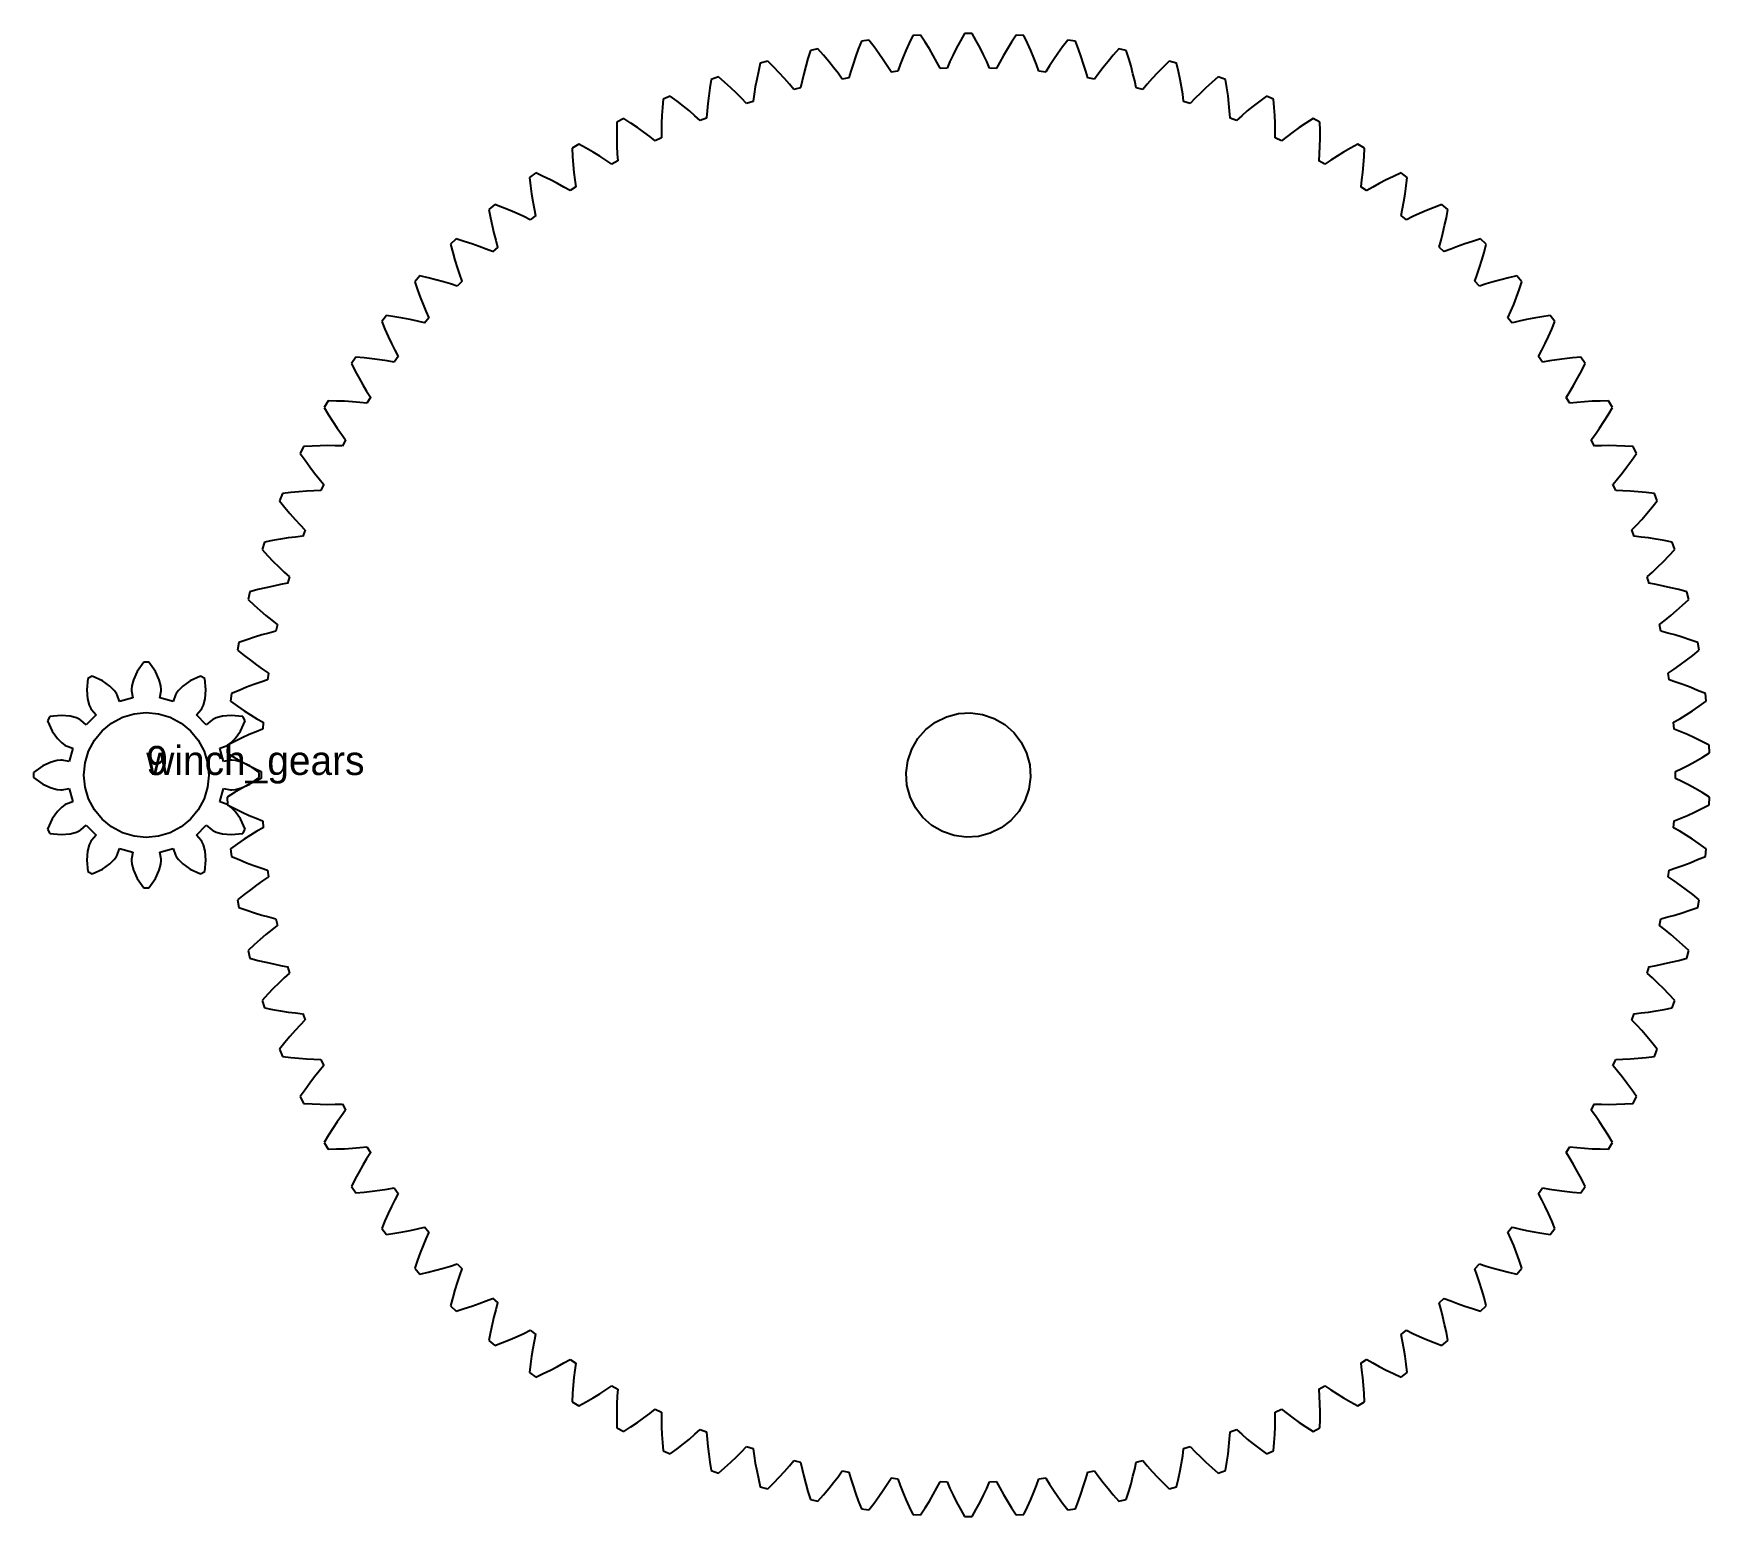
# Model space of a CAD drawing. Extents: x -12 to 161, y -77 to 77.
import ezdxf

# ---------------------------------------------------------------- set-up
doc = ezdxf.new("R2010")
doc.units = 0

msp = doc.modelspace()

# ---------------------------------------------------------------- texts
at = {"color": 5}
for s in ['winch_gears', '9']:
    msp.add_text(s, height=3, dxfattribs=at).set_placement((0, 0))

# ---------------------------------------------------------------- linework, layer by layer
for p, q in [((79.1176, 76.3187), (78.7467, 75.5344)), ((79.9107, 76.3741), (79.1176, 76.3187)), ((80.3871, 75.6491), (79.9107, 76.3741)), ((84.4553, 76.5329), (84.0306, 75.7763)), ((85.2504, 76.5329), (84.4553, 76.5329)), ((85.675, 75.7763), (85.2504, 76.5329)), ((89.7949, 76.3741), (89.3185, 75.6491)), ((90.588, 76.3187), (89.7949, 76.3741)), ((90.9589, 75.5344), (90.588, 76.3187)), ((68.5519, 74.7778), (68.2938, 73.9495)), ((69.3296, 74.9431), (68.5519, 74.7778)), ((69.9023, 74.2914), (69.3296, 74.9431)), ((73.4926, 74.9245), (73.2078, 74.1419)), ((73.8078, 75.7327), (73.4926, 74.9245)), ((74.5952, 75.8434), (73.8078, 75.7327)), ((75.121, 75.1533), (74.5952, 75.8434)), ((75.6104, 74.4795), (75.121, 75.1533)), ((76.0645, 73.8233), (75.6104, 74.4795)), ((78.4081, 74.7736), (78.1004, 74.0373)), ((78.7467, 75.5344), (78.4081, 74.7736)), ((80.8284, 74.9428), (80.3871, 75.6491)), ((81.2355, 74.2566), (80.8284, 74.9428)), ((83.6397, 75.041), (83.2814, 74.328)), ((84.0306, 75.7763), (83.6397, 75.041)), ((86.0659, 75.041), (85.675, 75.7763)), ((86.4242, 74.328), (86.0659, 75.041)), ((88.8773, 74.9428), (88.4701, 74.2566)), ((89.3185, 75.6491), (88.8773, 74.9428)), ((91.2975, 74.7736), (90.9589, 75.5344)), ((91.6052, 74.0373), (91.2975, 74.7736)), ((94.0952, 74.4795), (93.6412, 73.8233)), ((94.5846, 75.1533), (94.0952, 74.4795)), ((95.1105, 75.8434), (94.5846, 75.1533)), ((95.8978, 75.7327), (95.1105, 75.8434)), ((96.2131, 74.9245), (95.8978, 75.7327)), ((96.4978, 74.1419), (96.2131, 74.9245)), ((100.376, 74.9431), (99.8033, 74.2914)), ((101.154, 74.7778), (100.376, 74.9431)), ((101.412, 73.9495), (101.154, 74.7778)), ((63.3754, 73.4585), (63.1757, 72.6143)), ((64.1396, 73.6777), (63.3754, 73.4585)), ((64.7564, 73.0675), (64.1396, 73.6777)), ((65.3348, 72.4684), (64.7564, 73.0675)), ((68.0643, 73.149), (67.8621, 72.3771)), ((68.2938, 73.9495), (68.0643, 73.149)), ((70.4375, 73.6534), (69.9023, 74.2914)), ((70.9362, 73.0305), (70.4375, 73.6534)), ((71.3994, 72.4239), (70.9362, 73.0305)), ((72.9523, 73.386), (72.7245, 72.6576)), ((73.2078, 74.1419), (72.9523, 73.386)), ((76.4842, 73.186), (76.0645, 73.8233)), ((76.8707, 72.5686), (76.4842, 73.186)), ((77.8224, 73.3266), (77.5727, 72.6424)), ((78.1004, 74.0373), (77.8224, 73.3266)), ((81.6097, 73.5915), (81.2355, 74.2566)), ((81.9522, 72.9487), (81.6097, 73.5915)), ((81.9527, 72.9384), (81.9522, 72.9487)), ((82.658, 72.9631), (81.9527, 72.9384)), ((82.9545, 73.6384), (82.6577, 72.9733)), ((82.6577, 72.9733), (82.658, 72.9631)), ((83.2814, 74.328), (82.9545, 73.6384)), ((86.7511, 73.6384), (86.4242, 74.328)), ((87.0479, 72.9733), (86.7511, 73.6384)), ((87.0476, 72.9631), (87.0479, 72.9733)), ((87.753, 72.9384), (87.0476, 72.9631)), ((87.7534, 72.9487), (87.753, 72.9384)), ((88.0959, 73.5915), (87.7534, 72.9487)), ((88.4701, 74.2566), (88.0959, 73.5915)), ((91.8832, 73.3266), (91.6052, 74.0373)), ((92.1329, 72.6424), (91.8832, 73.3266)), ((93.2215, 73.186), (92.835, 72.5686)), ((93.6412, 73.8233), (93.2215, 73.186)), ((96.7533, 73.386), (96.4978, 74.1419)), ((96.9811, 72.6576), (96.7533, 73.386)), ((98.7694, 73.0305), (98.3063, 72.4239)), ((99.2681, 73.6534), (98.7694, 73.0305)), ((99.8033, 74.2914), (99.2681, 73.6534)), ((101.641, 73.149), (101.412, 73.9495)), ((101.844, 72.3771), (101.641, 73.149)), ((104.949, 73.0675), (104.371, 72.4684)), ((105.566, 73.6777), (104.949, 73.0675)), ((106.33, 73.4585), (105.566, 73.6777)), ((106.53, 72.6143), (106.33, 73.4585)), ((58.3035, 71.7814), (58.1631, 70.9252)), ((59.0506, 72.0533), (58.3035, 71.7814)), ((59.7084, 71.4877), (59.0506, 72.0533)), ((60.3272, 70.9304), (59.7084, 71.4877)), ((60.9078, 70.3829), (60.3272, 70.9304)), ((62.8547, 71.0155), (62.7305, 70.2626)), ((63.0026, 71.7997), (62.8547, 71.0155)), ((63.1757, 72.6143), (63.0026, 71.7997)), ((65.8757, 71.8818), (65.3348, 72.4684)), ((66.3801, 71.3091), (65.8757, 71.8818)), ((66.8487, 70.7515), (66.3801, 71.3091)), ((67.6857, 71.6346), (67.5336, 70.9223)), ((67.8621, 72.3771), (67.6857, 71.6346)), ((71.828, 71.8351), (71.3994, 72.4239)), ((71.8298, 71.825), (71.828, 71.8351)), ((72.5248, 71.9475), (71.8298, 71.825)), ((72.7245, 72.6576), (72.5231, 71.9576)), ((72.5231, 71.9576), (72.5248, 71.9475)), ((76.8718, 72.5584), (76.8707, 72.5686)), ((77.5737, 72.6322), (76.8718, 72.5584)), ((77.5727, 72.6424), (77.5737, 72.6322)), ((92.1319, 72.6322), (92.1329, 72.6424)), ((92.8338, 72.5585), (92.1319, 72.6322)), ((92.835, 72.5686), (92.8338, 72.5585)), ((97.1825, 71.9576), (96.9811, 72.6576)), ((97.1808, 71.9475), (97.1825, 71.9576)), ((97.8758, 71.825), (97.1808, 71.9475)), ((97.8777, 71.8351), (97.8758, 71.825)), ((98.3063, 72.4239), (97.8777, 71.8351)), ((102.02, 71.6346), (101.844, 72.3771)), ((102.172, 70.9223), (102.02, 71.6346)), ((103.326, 71.309), (102.857, 70.7515)), ((103.83, 71.8818), (103.326, 71.309)), ((104.371, 72.4684), (103.83, 71.8818)), ((106.703, 71.7997), (106.53, 72.6143)), ((106.851, 71.0155), (106.703, 71.7997)), ((106.975, 70.2626), (106.851, 71.0155)), ((109.378, 70.9304), (108.798, 70.3829)), ((109.997, 71.4877), (109.378, 70.9304)), ((110.655, 72.0533), (109.997, 71.4877)), ((111.402, 71.7814), (110.655, 72.0533)), ((111.542, 70.9252), (111.402, 71.7814)), ((53.3609, 69.7546), (53.2807, 68.8907)), ((54.0872, 70.0779), (53.3609, 69.7546)), ((54.7829, 69.5596), (54.0872, 70.0779)), ((55.4391, 69.0468), (54.7829, 69.5596)), ((57.9545, 69.308), (57.8832, 68.5482)), ((58.0473, 70.1006), (57.9545, 69.308)), ((58.1631, 70.9252), (58.0473, 70.1006)), ((61.4508, 69.8468), (60.9078, 70.3829)), ((61.9572, 69.3233), (61.4508, 69.8468)), ((61.9604, 69.3135), (61.9572, 69.3233)), ((62.6317, 69.5316), (61.9604, 69.3135)), ((62.7305, 70.2626), (62.6286, 69.5414)), ((62.6286, 69.5414), (62.6317, 69.5316)), ((66.8513, 70.7416), (66.8487, 70.7515)), ((67.5361, 70.9123), (66.8513, 70.7416)), ((67.5336, 70.9223), (67.5361, 70.9123)), ((102.17, 70.9123), (102.172, 70.9223)), ((102.854, 70.7416), (102.17, 70.9123)), ((102.857, 70.7515), (102.854, 70.7416)), ((107.077, 69.5414), (106.975, 70.2626)), ((107.074, 69.5316), (107.077, 69.5414)), ((107.745, 69.3135), (107.074, 69.5316)), ((107.748, 69.3233), (107.745, 69.3135)), ((108.255, 69.8468), (107.748, 69.3233)), ((108.798, 70.3829), (108.255, 69.8468)), ((111.658, 70.1006), (111.542, 70.9252)), ((111.751, 69.308), (111.658, 70.1006)), ((111.822, 68.5482), (111.751, 69.308)), ((114.923, 69.5596), (114.267, 69.0468)), ((115.618, 70.0779), (114.923, 69.5596)), ((116.345, 69.7545), (115.618, 70.0779)), ((116.425, 68.8907), (116.345, 69.7545)), ((49.2738, 67.7611), (48.5718, 67.3879)), ((50.004, 67.2926), (49.2738, 67.7611)), ((53.2227, 68.06), (53.1853, 67.2629)), ((53.2807, 68.8907), (53.2227, 68.06)), ((56.0564, 68.5411), (55.4391, 69.0468)), ((56.6355, 68.0442), (56.0564, 68.5411)), ((57.1772, 67.5573), (56.6355, 68.0442)), ((57.1811, 67.5478), (57.1772, 67.5573)), ((57.8355, 67.8122), (57.1811, 67.5478)), ((57.8832, 68.5482), (57.8317, 67.8217)), ((57.8317, 67.8217), (57.8355, 67.8122)), ((111.874, 67.8217), (111.822, 68.5482)), ((111.87, 67.8122), (111.874, 67.8217)), ((112.524, 67.5478), (111.87, 67.8122)), ((112.528, 67.5573), (112.524, 67.5478)), ((113.07, 68.0442), (112.528, 67.5573)), ((113.649, 68.5412), (113.07, 68.0442)), ((114.267, 69.0468), (113.649, 68.5412)), ((116.483, 68.06), (116.425, 68.8907)), ((116.52, 67.2629), (116.483, 68.06)), ((120.432, 67.7611), (119.702, 67.2925)), ((121.134, 67.3879), (120.432, 67.7611)), ((48.5718, 67.3879), (48.552, 66.5205)), ((48.552, 66.5205), (48.5521, 65.6877)), ((50.6943, 66.8268), (50.004, 67.2926)), ((51.3454, 66.3655), (50.6943, 66.8268)), ((51.9578, 65.9101), (51.3454, 66.3655)), ((52.5321, 65.4622), (51.9578, 65.9101)), ((53.171, 65.7624), (52.5366, 65.453)), ((53.1672, 66.4999), (53.1665, 65.7716)), ((53.1665, 65.7716), (53.171, 65.7624)), ((53.1853, 67.2629), (53.1672, 66.4999)), ((116.538, 66.4999), (116.52, 67.2629)), ((116.535, 65.7624), (116.539, 65.7716)), ((117.169, 65.453), (116.535, 65.7624)), ((116.539, 65.7716), (116.538, 66.4999)), ((117.748, 65.9101), (117.174, 65.4622)), ((118.36, 66.3654), (117.748, 65.9101)), ((119.011, 66.8268), (118.36, 66.3654)), ((119.702, 67.2925), (119.011, 66.8268)), ((121.154, 66.5205), (121.134, 67.3879)), ((121.154, 65.6878), (121.154, 66.5205)), ((44.6337, 65.1142), (43.9595, 64.6929)), ((43.9595, 64.6929), (44.0002, 63.8263)), ((45.3947, 64.6977), (44.6337, 65.1142)), ((46.1159, 64.2812), (45.3947, 64.6977)), ((46.7976, 63.8664), (46.1159, 64.2812)), ((48.5521, 65.6877), (48.5705, 64.89)), ((48.5705, 64.89), (48.6056, 64.1277)), ((48.6056, 64.1277), (48.6557, 63.4011)), ((52.5366, 65.453), (52.5321, 65.4622)), ((117.174, 65.4622), (117.169, 65.453)), ((121.05, 63.4011), (121.1, 64.1277)), ((121.1, 64.1277), (121.135, 64.89)), ((121.135, 64.89), (121.154, 65.6878)), ((123.59, 64.2812), (122.908, 63.8664)), ((124.311, 64.6977), (123.59, 64.2812)), ((125.072, 65.1142), (124.311, 64.6977)), ((125.746, 64.6929), (125.072, 65.1142)), ((125.705, 63.8263), (125.746, 64.6929)), ((44.0002, 63.8263), (44.0584, 62.9955)), ((44.0584, 62.9955), (44.1324, 62.201)), ((47.4402, 63.4549), (46.7976, 63.8664)), ((48.0444, 63.0481), (47.4402, 63.4549)), ((48.0496, 63.0393), (48.0444, 63.0481)), ((48.6608, 63.3922), (48.0496, 63.0393)), ((48.6557, 63.4011), (48.6608, 63.3922)), ((121.045, 63.3922), (121.05, 63.4011)), ((121.656, 63.0393), (121.045, 63.3922)), ((121.661, 63.0481), (121.656, 63.0393)), ((122.265, 63.4549), (121.661, 63.0481)), ((122.908, 63.8664), (122.265, 63.4549)), ((125.573, 62.201), (125.647, 62.9955)), ((125.647, 62.9955), (125.705, 63.8263)), ((40.1895, 62.15), (39.5463, 61.6827)), ((39.5463, 61.6827), (39.6474, 60.821)), ((39.6474, 60.821), (39.7634, 59.9964)), ((40.9778, 61.7876), (40.1895, 62.15)), ((41.7262, 61.4225), (40.9778, 61.7876)), ((42.4352, 61.0563), (41.7262, 61.4225)), ((43.105, 60.6905), (42.4352, 61.0563)), ((43.7361, 60.3269), (43.105, 60.6905)), ((44.327, 60.7131), (43.7418, 60.3185)), ((44.1324, 62.201), (44.2205, 61.443)), ((44.2205, 61.443), (44.3213, 60.7216)), ((44.3213, 60.7216), (44.327, 60.7131)), ((125.379, 60.7131), (125.384, 60.7216)), ((125.964, 60.3185), (125.379, 60.7131)), ((125.384, 60.7216), (125.485, 61.443)), ((125.485, 61.443), (125.573, 62.201)), ((126.601, 60.6905), (125.97, 60.3269)), ((127.27, 61.0563), (126.601, 60.6905)), ((127.979, 61.4225), (127.27, 61.0563)), ((128.728, 61.7876), (127.979, 61.4225)), ((129.516, 62.15), (128.728, 61.7876)), ((130.159, 61.6827), (129.516, 62.15)), ((129.942, 59.9964), (130.058, 60.821)), ((130.058, 60.821), (130.159, 61.6827)), ((35.963, 58.8831), (35.3539, 58.3721)), ((36.7746, 58.5766), (35.963, 58.8831)), ((39.7634, 59.9964), (39.8926, 59.209)), ((39.8926, 59.209), (40.0335, 58.4589)), ((43.7418, 60.3185), (43.7361, 60.3269)), ((125.97, 60.3269), (125.964, 60.3185)), ((129.672, 58.459), (129.813, 59.209)), ((129.813, 59.209), (129.942, 59.9964)), ((133.743, 58.8831), (132.931, 58.5766)), ((134.352, 58.372), (133.743, 58.8831)), ((35.3539, 58.3721), (35.5149, 57.5195)), ((35.5149, 57.5195), (35.6881, 56.705)), ((37.5467, 58.2645), (36.7746, 58.5766)), ((38.2794, 57.9486), (37.5467, 58.2645)), ((38.9731, 57.6305), (38.2794, 57.9486)), ((39.628, 57.3118), (38.9731, 57.6305)), ((39.6344, 57.3038), (39.628, 57.3118)), ((40.1905, 57.7383), (39.6344, 57.3038)), ((40.0335, 58.4589), (40.1843, 57.7464)), ((40.1843, 57.7464), (40.1905, 57.7383)), ((129.515, 57.7383), (129.521, 57.7464)), ((130.071, 57.3038), (129.515, 57.7383)), ((129.521, 57.7464), (129.672, 58.459)), ((130.078, 57.3118), (130.071, 57.3038)), ((130.733, 57.6305), (130.078, 57.3118)), ((131.426, 57.9486), (130.733, 57.6305)), ((132.159, 58.2645), (131.426, 57.9486)), ((132.931, 58.5766), (132.159, 58.2645)), ((134.018, 56.705), (134.191, 57.5195)), ((134.191, 57.5195), (134.352, 58.372)), ((35.6881, 56.705), (35.8719, 55.9285)), ((35.8719, 55.9285), (36.0648, 55.1901)), ((133.641, 55.1901), (133.834, 55.9285)), ((133.834, 55.9285), (134.018, 56.705)), ((31.9746, 55.3293), (31.4027, 54.777)), ((31.4027, 54.777), (31.6227, 53.9378)), ((31.6227, 53.9378), (31.8523, 53.1373)), ((32.8056, 55.0801), (31.9746, 55.3293)), ((33.5976, 54.8227), (32.8056, 55.0801)), ((34.3506, 54.5587), (33.5976, 54.8227)), ((35.0648, 54.2897), (34.3506, 54.5587)), ((35.7403, 54.0175), (35.0648, 54.2897)), ((35.7472, 54.0099), (35.7403, 54.0175)), ((36.2717, 54.4821), (35.7472, 54.0099)), ((36.0648, 55.1901), (36.2649, 54.4898)), ((36.2649, 54.4898), (36.2717, 54.4821)), ((133.434, 54.4821), (133.441, 54.4898)), ((133.958, 54.0099), (133.434, 54.4821)), ((133.441, 54.4898), (133.641, 55.1901)), ((133.965, 54.0175), (133.958, 54.0099)), ((134.641, 54.2897), (133.965, 54.0175)), ((135.355, 54.5587), (134.641, 54.2897)), ((136.108, 54.8227), (135.355, 54.5587)), ((136.9, 55.0801), (136.108, 54.8227)), ((137.731, 55.3293), (136.9, 55.0801)), ((138.303, 54.777), (137.731, 55.3293)), ((137.853, 53.1373), (138.083, 53.9378)), ((138.083, 53.9378), (138.303, 54.777)), ((31.8523, 53.1373), (32.0899, 52.3755)), ((32.0899, 52.3755), (32.3337, 51.6524)), ((137.372, 51.6524), (137.616, 52.3755)), ((137.616, 52.3755), (137.853, 53.1373)), ((28.2438, 51.5059), (27.7118, 50.9151)), ((27.7118, 50.9151), (27.9898, 50.0932)), ((29.0902, 51.3153), (28.2438, 51.5059)), ((29.8982, 51.1137), (29.0902, 51.3153)), ((30.6678, 50.9029), (29.8982, 51.1137)), ((31.399, 50.6844), (30.6678, 50.9029)), ((32.0919, 50.46), (31.399, 50.6844)), ((32.0993, 50.4529), (32.0919, 50.46)), ((32.5896, 50.9606), (32.0993, 50.4529)), ((32.3337, 51.6524), (32.5822, 50.9677)), ((32.5822, 50.9677), (32.5896, 50.9606)), ((137.116, 50.9606), (137.123, 50.9677)), ((137.606, 50.4529), (137.116, 50.9606)), ((137.123, 50.9677), (137.372, 51.6524)), ((137.614, 50.46), (137.606, 50.4529)), ((138.307, 50.6844), (137.614, 50.46)), ((139.038, 50.9029), (138.307, 50.6844)), ((139.807, 51.1138), (139.038, 50.9029)), ((140.615, 51.3153), (139.807, 51.1138)), ((141.462, 51.5059), (140.615, 51.3153)), ((141.994, 50.9151), (141.462, 51.5059)), ((141.716, 50.0932), (141.994, 50.9151)), ((27.9898, 50.0932), (28.2747, 49.3107)), ((28.2747, 49.3107), (28.5649, 48.5674)), ((28.5649, 48.5674), (28.8586, 47.863)), ((140.847, 47.863), (141.141, 48.5674)), ((141.141, 48.5674), (141.431, 49.3107)), ((141.431, 49.3107), (141.716, 50.0932)), ((24.7888, 47.4316), (24.2993, 46.8051)), ((24.2993, 46.8051), (24.634, 46.0047)), ((25.6464, 47.3005), (24.7888, 47.4316)), ((26.4666, 47.1558), (25.6464, 47.3005)), ((27.249, 46.9991), (26.4666, 47.1558)), ((27.9936, 46.8322), (27.249, 46.9991)), ((28.7005, 46.6566), (27.9936, 46.8322)), ((29.1621, 47.1908), (28.7084, 46.6501)), ((28.8586, 47.863), (29.1542, 47.1974)), ((29.1542, 47.1974), (29.1621, 47.1908)), ((140.544, 47.1908), (140.551, 47.1974)), ((140.997, 46.6501), (140.544, 47.1908)), ((140.551, 47.1974), (140.847, 47.863)), ((141.712, 46.8322), (141.005, 46.6566)), ((142.457, 46.9991), (141.712, 46.8322)), ((143.239, 47.1558), (142.457, 46.9991)), ((144.059, 47.3005), (143.239, 47.1558)), ((144.917, 47.4316), (144.059, 47.3005)), ((145.406, 46.8051), (144.917, 47.4316)), ((145.072, 46.0046), (145.406, 46.8051)), ((24.634, 46.0047), (24.9728, 45.2439)), ((24.9728, 45.2439), (25.3141, 44.5226)), ((28.7084, 46.6501), (28.7005, 46.6566)), ((141.005, 46.6566), (140.997, 46.6501)), ((144.392, 44.5226), (144.733, 45.2439)), ((144.733, 45.2439), (145.072, 46.0046)), ((25.3141, 44.5226), (25.6562, 43.8405)), ((25.6562, 43.8405), (25.9976, 43.1971)), ((143.708, 43.1971), (144.049, 43.8405)), ((144.049, 43.8405), (144.392, 44.5226)), ((21.6265, 43.1262), (21.1819, 42.4671)), ((21.1819, 42.4671), (21.5716, 41.6919)), ((21.5716, 41.6919), (21.9626, 40.9567)), ((22.4911, 43.0552), (21.6265, 43.1262)), ((23.3194, 42.9681), (22.4911, 43.0552)), ((24.1108, 42.8664), (23.3194, 42.9681)), ((24.8653, 42.7518), (24.1108, 42.8664)), ((25.5827, 42.626), (24.8653, 42.7518)), ((25.591, 42.62), (25.5827, 42.626)), ((26.0059, 43.191), (25.591, 42.62)), ((25.9976, 43.1971), (26.0059, 43.191)), ((143.7, 43.191), (143.708, 43.1971)), ((144.115, 42.62), (143.7, 43.191)), ((144.123, 42.626), (144.115, 42.62)), ((144.84, 42.7518), (144.123, 42.626)), ((145.595, 42.8664), (144.84, 42.7518)), ((146.386, 42.9681), (145.595, 42.8664)), ((147.214, 43.0552), (146.386, 42.9681)), ((148.079, 43.1262), (147.214, 43.0552)), ((147.743, 40.9567), (148.134, 41.6919)), ((148.524, 42.4671), (148.079, 43.1262)), ((148.134, 41.6919), (148.524, 42.4671)), ((21.9626, 40.9567), (22.3534, 40.261)), ((22.3534, 40.261), (22.7423, 39.6043)), ((146.963, 39.6043), (147.352, 40.261)), ((147.352, 40.261), (147.743, 40.9567)), ((18.7722, 38.6107), (18.3746, 37.9222)), ((19.6397, 38.6002), (18.7722, 38.6107)), ((20.4719, 38.5711), (19.6397, 38.6002)), ((21.2686, 38.5249), (20.4719, 38.5711)), ((22.0292, 38.4632), (21.2686, 38.5249)), ((22.7536, 38.3877), (22.0292, 38.4632)), ((22.7423, 39.6043), (23.1277, 38.9863)), ((22.7623, 38.3823), (22.7536, 38.3877)), ((23.1364, 38.9808), (22.7623, 38.3823)), ((23.1277, 38.9863), (23.1364, 38.9808)), ((146.569, 38.9809), (146.578, 38.9863)), ((146.943, 38.3823), (146.569, 38.9809)), ((146.578, 38.9863), (146.963, 39.6043)), ((146.952, 38.3877), (146.943, 38.3823)), ((147.676, 38.4632), (146.952, 38.3877)), ((148.437, 38.5248), (147.676, 38.4632)), ((149.234, 38.5711), (148.437, 38.5248)), ((150.066, 38.6002), (149.234, 38.5711)), ((150.933, 38.6107), (150.066, 38.6002)), ((151.331, 37.9222), (150.933, 38.6107)), ((18.3746, 37.9222), (18.8175, 37.1761)), ((18.8175, 37.1761), (19.2588, 36.4699)), ((19.2588, 36.4699), (19.6972, 35.8031)), ((150.008, 35.8031), (150.447, 36.4699)), ((150.447, 36.4699), (150.888, 37.1761)), ((150.888, 37.1761), (151.331, 37.9222)), ((19.6972, 35.8031), (20.1309, 35.1752)), ((20.1309, 35.1752), (20.5585, 34.5856)), ((149.147, 34.5856), (149.575, 35.1752)), ((149.575, 35.1752), (150.008, 35.8031)), ((16.2398, 33.9071), (15.8913, 33.1925)), ((15.8913, 33.1925), (16.3851, 32.4791)), ((17.1059, 33.9572), (16.2398, 33.9071)), ((17.9382, 33.9861), (17.1059, 33.9572)), ((18.7361, 33.9956), (17.9382, 33.9861)), ((19.4992, 33.9871), (18.7361, 33.9956)), ((20.2271, 33.9624), (19.4992, 33.9871)), ((20.2362, 33.9576), (20.2271, 33.9624)), ((20.5675, 34.5807), (20.2362, 33.9576)), ((20.5585, 34.5856), (20.5675, 34.5807)), ((149.138, 34.5808), (149.147, 34.5856)), ((149.469, 33.9576), (149.138, 34.5808)), ((149.479, 33.9624), (149.469, 33.9576)), ((150.206, 33.9871), (149.479, 33.9624)), ((150.97, 33.9956), (150.206, 33.9871)), ((151.767, 33.9861), (150.97, 33.9956)), ((152.6, 33.9572), (151.767, 33.9861)), ((153.466, 33.9071), (152.6, 33.9572)), ((153.321, 32.4792), (153.814, 33.1925)), ((153.814, 33.1925), (153.466, 33.9071)), ((16.3851, 32.4791), (16.8746, 31.8055)), ((16.8746, 31.8055), (17.3584, 31.1709)), ((17.3584, 31.1709), (17.8349, 30.5748)), ((151.871, 30.5748), (152.347, 31.1709)), ((152.347, 31.1709), (152.831, 31.8055)), ((152.831, 31.8055), (153.321, 32.4792)), ((17.8349, 30.5748), (18.3025, 30.0164)), ((18.3119, 30.0122), (18.0248, 29.3674)), ((18.3025, 30.0164), (18.3119, 30.0122)), ((151.394, 30.0122), (151.403, 30.0164)), ((151.681, 29.3674), (151.394, 30.0122)), ((151.403, 30.0164), (151.871, 30.5748)), ((14.0417, 29.0383), (13.7439, 28.3011)), ((13.7439, 28.3011), (14.2862, 27.6239)), ((14.9022, 29.1487), (14.0417, 29.0383)), ((15.7304, 29.2356), (14.9022, 29.1487)), ((16.5257, 29.3007), (15.7304, 29.2356)), ((17.2876, 29.3455), (16.5257, 29.3007)), ((18.0154, 29.3716), (17.2876, 29.3455)), ((18.0248, 29.3674), (18.0154, 29.3716)), ((151.69, 29.3716), (151.681, 29.3674)), ((152.418, 29.3455), (151.69, 29.3716)), ((153.18, 29.3007), (152.418, 29.3455)), ((153.975, 29.2356), (153.18, 29.3007)), ((154.803, 29.1487), (153.975, 29.2356)), ((155.664, 29.0383), (154.803, 29.1487)), ((155.419, 27.6239), (155.962, 28.3011)), ((155.962, 28.3011), (155.664, 29.0383)), ((14.2862, 27.6239), (14.8216, 26.9861)), ((14.8216, 26.9861), (15.3484, 26.3868)), ((15.3484, 26.3868), (15.8653, 25.8254)), ((153.84, 25.8253), (154.357, 26.3868)), ((154.357, 26.3868), (154.884, 26.9861)), ((154.884, 26.9861), (155.419, 27.6239)), ((13.8594, 24.3427), (13.0393, 24.1982)), ((14.6483, 24.4631), (13.8594, 24.3427)), ((15.4051, 24.5609), (14.6483, 24.4631)), ((16.1294, 24.6377), (15.4051, 24.5609)), ((15.8653, 25.8254), (16.3708, 25.301)), ((16.139, 24.6342), (16.1294, 24.6377)), ((16.3804, 25.2974), (16.139, 24.6342)), ((16.3708, 25.301), (16.3804, 25.2974)), ((153.325, 25.2974), (153.335, 25.301)), ((153.567, 24.6342), (153.325, 25.2974)), ((153.335, 25.301), (153.84, 25.8253)), ((153.576, 24.6377), (153.567, 24.6342)), ((154.301, 24.5609), (153.576, 24.6377)), ((155.057, 24.4631), (154.301, 24.5609)), ((155.846, 24.3427), (155.057, 24.4631)), ((156.666, 24.1982), (155.846, 24.3427)), ((12.1886, 24.028), (11.9429, 23.2719)), ((11.9429, 23.2719), (12.5311, 22.6342)), ((13.0393, 24.1982), (12.1886, 24.028)), ((12.5311, 22.6342), (13.1097, 22.0352)), ((156.596, 22.0352), (157.174, 22.6342)), ((157.517, 24.028), (156.666, 24.1982)), ((157.174, 22.6342), (157.763, 23.2719)), ((157.763, 23.2719), (157.517, 24.028)), ((13.1097, 22.0352), (13.6771, 21.4741)), ((13.6771, 21.4741), (14.2319, 20.9501)), ((14.2319, 20.9501), (14.7727, 20.4623)), ((154.933, 20.4623), (155.474, 20.9501)), ((155.474, 20.9501), (156.029, 21.4741)), ((156.029, 21.4741), (156.596, 22.0352)), ((11.5263, 19.1297), (10.6895, 18.9007)), ((12.3343, 19.3311), (11.5263, 19.1297)), ((13.1128, 19.5063), (12.3343, 19.3311)), ((13.861, 19.6566), (13.1128, 19.5063)), ((14.5782, 19.7838), (13.861, 19.6566)), ((14.588, 19.781), (14.5782, 19.7838)), ((14.7826, 20.4594), (14.588, 19.781)), ((14.7727, 20.4623), (14.7826, 20.4594)), ((154.923, 20.4594), (154.933, 20.4623)), ((155.118, 19.781), (154.923, 20.4594)), ((155.127, 19.7838), (155.118, 19.781)), ((155.845, 19.6567), (155.127, 19.7838)), ((156.593, 19.5063), (155.845, 19.6567)), ((157.371, 19.3311), (156.593, 19.5063)), ((158.179, 19.1297), (157.371, 19.3311)), ((159.016, 18.9007), (158.179, 19.1297)), ((10.6895, 18.9007), (10.4971, 18.1293)), ((10.4971, 18.1293), (11.1284, 17.5341)), ((11.1284, 17.5341), (11.7474, 16.977)), ((157.958, 16.977), (158.577, 17.5341)), ((158.577, 17.5341), (159.208, 18.1292)), ((159.208, 18.1292), (159.016, 18.9007)), ((11.7474, 16.977), (12.3525, 16.4568)), ((12.3525, 16.4568), (12.9425, 15.9728)), ((12.9425, 15.9728), (13.5161, 15.5239)), ((156.19, 15.5239), (156.763, 15.9728)), ((156.763, 15.9728), (157.353, 16.4569)), ((157.353, 16.4569), (157.958, 16.977)), ((10.3705, 13.9681), (9.55168, 13.6813)), ((11.1625, 14.2254), (10.3705, 13.9681)), ((11.9269, 14.4544), (11.1625, 14.2254)), ((12.6628, 14.6566), (11.9269, 14.4544)), ((13.3693, 14.8335), (12.6628, 14.6566)), ((13.3793, 14.8314), (13.3693, 14.8335)), ((13.5261, 15.5217), (13.3793, 14.8314)), ((13.5161, 15.5239), (13.5261, 15.5217)), ((156.18, 15.5217), (156.19, 15.5239)), ((156.326, 14.8314), (156.18, 15.5217)), ((156.336, 14.8335), (156.326, 14.8314)), ((157.043, 14.6566), (156.336, 14.8335)), ((157.779, 14.4544), (157.043, 14.6566)), ((158.543, 14.2254), (157.779, 14.4544)), ((159.335, 13.9681), (158.543, 14.2254)), ((160.154, 13.6813), (159.335, 13.9681)), ((9.55168, 13.6813), (9.41362, 12.8983)), ((9.41362, 12.8983), (10.0849, 12.3487)), ((10.0849, 12.3487), (10.7412, 11.836)), ((158.964, 11.836), (159.621, 12.3487)), ((159.621, 12.3487), (160.292, 12.8983)), ((160.292, 12.8983), (160.154, 13.6813)), ((-0.93729, 10.6724), (-1.32449, 9.83858)), ((-0.26349, 11.6435), (-0.93729, 10.6724)), ((0.26349, 11.6435), (-0.26349, 11.6435)), ((0.93729, 10.6724), (0.26349, 11.6435)), ((1.32449, 9.83858), (0.93729, 10.6724)), ((10.7412, 11.836), (11.3811, 11.3594)), ((11.3811, 11.3594), (12.0035, 10.9177)), ((12.0035, 10.9177), (12.6069, 10.5099)), ((12.6171, 10.5084), (12.5189, 9.80949)), ((12.6069, 10.5099), (12.6171, 10.5084)), ((157.089, 10.5084), (157.099, 10.5099)), ((157.187, 9.80951), (157.089, 10.5084)), ((157.099, 10.5099), (157.702, 10.9177)), ((157.702, 10.9177), (158.324, 11.3594)), ((158.324, 11.3594), (158.964, 11.836)), ((-6.04993, 9.9518), (-6.14789, 8.77388)), ((-6.14789, 8.77388), (-6.06633, 7.8582)), ((-5.59354, 10.2153), (-6.04993, 9.9518)), ((-4.52446, 9.71117), (-5.59354, 10.2153)), ((-3.77223, 9.18269), (-4.52446, 9.71117)), ((-3.30704, 8.71924), (-3.77223, 9.18269)), ((-3.07863, 8.39819), (-3.30704, 8.71924)), ((-1.49564, 9.20461), (-1.53293, 8.81238)), ((-1.53293, 8.81238), (-1.52521, 8.68121)), ((-1.52521, 8.68121), (-1.39827, 7.95872)), ((-1.32449, 9.83858), (-1.49564, 9.20461)), ((1.49564, 9.20461), (1.32449, 9.83858)), ((1.39827, 7.95872), (1.52521, 8.68121)), ((1.53293, 8.81238), (1.49564, 9.20461)), ((1.52521, 8.68121), (1.53293, 8.81238)), ((3.30704, 8.71924), (3.07863, 8.39819)), ((3.77223, 9.18269), (3.30704, 8.71924)), ((4.52446, 9.71117), (3.77223, 9.18269)), ((5.59354, 10.2153), (4.52446, 9.71117)), ((6.04993, 9.9518), (5.59354, 10.2153)), ((6.14789, 8.77388), (6.04993, 9.9518)), ((6.06633, 7.8582), (6.14789, 8.77388)), ((9.57751, 8.73848), (8.78076, 8.3952)), ((10.3497, 9.05035), (9.57751, 8.73848)), ((11.0962, 9.33215), (10.3497, 9.05035)), ((11.8162, 9.58521), (11.0962, 9.33215)), ((12.5087, 9.81088), (11.8162, 9.58521)), ((12.5189, 9.80949), (12.5087, 9.81088)), ((157.197, 9.81088), (157.187, 9.80951)), ((157.889, 9.58521), (157.197, 9.81088)), ((158.609, 9.33215), (157.889, 9.58521)), ((159.356, 9.05037), (158.609, 9.33215)), ((160.128, 8.73849), (159.356, 9.05037)), ((160.925, 8.3952), (160.128, 8.73849)), ((-6.06633, 7.8582), (-5.89755, 7.2236)), ((-5.89755, 7.2236), (-5.73373, 6.86526)), ((-3.01973, 8.28075), (-3.07863, 8.39819)), ((-2.76842, 7.5916), (-3.01973, 8.28075)), ((-1.39827, 7.95872), (-2.76842, 7.5916)), ((2.76842, 7.5916), (1.39827, 7.95872)), ((3.01973, 8.28075), (2.76842, 7.5916)), ((3.07863, 8.39819), (3.01973, 8.28075)), ((5.73373, 6.86526), (5.89755, 7.2236)), ((5.89755, 7.2236), (6.06633, 7.8582)), ((8.78076, 8.3952), (8.69765, 7.60451)), ((8.69765, 7.60451), (9.40562, 7.10306)), ((9.40562, 7.10306), (10.0961, 6.63745)), ((159.61, 6.63745), (160.3, 7.10306)), ((160.3, 7.10306), (161.008, 7.60451)), ((161.008, 7.60451), (160.925, 8.3952)), ((-9.9518, 6.04993), (-10.2153, 5.59354)), ((-10.2153, 5.59354), (-9.71117, 4.52446)), ((-8.77388, 6.14789), (-9.9518, 6.04993)), ((-7.8582, 6.06633), (-8.77388, 6.14789)), ((-7.2236, 5.89755), (-7.8582, 6.06633)), ((-6.86526, 5.73373), (-7.2236, 5.89755)), ((-6.75554, 5.66147), (-6.86526, 5.73373)), ((-6.19331, 5.19031), (-6.75554, 5.66147)), ((-5.19031, 6.19331), (-6.19331, 5.19031)), ((-5.73373, 6.86526), (-5.66147, 6.75554)), ((-5.66147, 6.75554), (-5.19031, 6.19331)), ((-4.56084, 4.56084), (-3.58342, 5.36298)), ((-3.58342, 5.36298), (-2.46831, 5.95901)), ((-2.46831, 5.95901), (-1.25833, 6.32605)), ((-1.25833, 6.32605), (0, 6.45)), ((0, 6.45), (1.25833, 6.32605)), ((1.25833, 6.32605), (2.46831, 5.95901)), ((2.46831, 5.95901), (3.58342, 5.36298)), ((3.58342, 5.36298), (4.56084, 4.56084)), ((5.19031, 6.19331), (5.66147, 6.75554)), ((6.19331, 5.19031), (5.19031, 6.19331)), ((5.66147, 6.75554), (5.73373, 6.86526)), ((6.75554, 5.66147), (6.19331, 5.19031)), ((6.86526, 5.73373), (6.75554, 5.66147)), ((7.2236, 5.89755), (6.86526, 5.73373)), ((7.8582, 6.06633), (7.2236, 5.89755)), ((8.77388, 6.14789), (7.8582, 6.06633)), ((9.9518, 6.04993), (8.77388, 6.14789)), ((9.71117, 4.52446), (10.2153, 5.59354)), ((10.2153, 5.59354), (9.9518, 6.04993)), ((10.0961, 6.63745), (10.7677, 6.2066)), ((10.7677, 6.2066), (11.4193, 5.8094)), ((11.4193, 5.8094), (12.0498, 5.44467)), ((12.06, 5.44391), (12.0108, 4.73985)), ((12.0498, 5.44467), (12.06, 5.44391)), ((80.471, 4.69894), (81.4719, 5.4635)), ((81.4719, 5.4635), (82.6027, 6.01811)), ((82.6027, 6.01811), (83.82, 6.34145)), ((83.82, 6.34145), (85.077, 6.42108)), ((85.077, 6.42108), (86.3254, 6.25395)), ((86.3254, 6.25395), (87.5172, 5.8465)), ((87.5172, 5.8465), (88.6066, 5.21436)), ((88.6066, 5.21436), (89.5518, 4.38184)), ((157.646, 5.44391), (157.656, 5.44467)), ((157.695, 4.73984), (157.646, 5.44391)), ((157.656, 5.44467), (158.286, 5.80939)), ((158.286, 5.80939), (158.938, 6.2066)), ((158.938, 6.2066), (159.61, 6.63745)), ((-9.71117, 4.52446), (-9.18269, 3.77223)), ((-9.18269, 3.77223), (-8.71924, 3.30704)), ((-5.95901, 2.46831), (-5.36298, 3.58342)), ((-5.36298, 3.58342), (-4.56084, 4.56084)), ((4.56084, 4.56084), (5.36298, 3.58342)), ((5.36298, 3.58342), (5.95901, 2.46831)), ((9.15131, 3.46626), (8.38043, 3.06824)), ((8.71924, 3.30704), (9.18269, 3.77223)), ((9.89984, 3.83125), (9.15131, 3.46626)), ((9.18269, 3.77223), (9.71117, 4.52446)), ((10.6249, 4.16443), (9.89984, 3.83125)), ((11.3255, 4.46709), (10.6249, 4.16443)), ((12.0005, 4.74052), (11.3255, 4.46709)), ((12.0108, 4.73985), (12.0005, 4.74052)), ((79.0063, 2.6644), (79.6384, 3.7538)), ((79.6384, 3.7538), (80.471, 4.69894)), ((89.5518, 4.38184), (90.3163, 3.38092)), ((157.705, 4.74051), (157.695, 4.73984)), ((158.38, 4.46707), (157.705, 4.74051)), ((159.081, 4.16443), (158.38, 4.46707)), ((159.806, 3.83124), (159.081, 4.16443)), ((160.554, 3.46625), (159.806, 3.83124)), ((161.325, 3.06822), (160.554, 3.46625)), ((-8.71924, 3.30704), (-8.39819, 3.07863)), ((-8.39819, 3.07863), (-8.28075, 3.01973)), ((-8.28075, 3.01973), (-7.5916, 2.76842)), ((-7.5916, 2.76842), (-7.95872, 1.39827)), ((-6.32605, 1.25833), (-5.95901, 2.46831)), ((5.95901, 2.46831), (6.32605, 1.25833)), ((7.5916, 2.76842), (8.28075, 3.01973)), ((7.95872, 1.39827), (7.5916, 2.76842)), ((8.28075, 3.01973), (8.39819, 3.07863)), ((8.38043, 3.06824), (8.35269, 2.27367)), ((8.35269, 2.27367), (9.09392, 1.82283)), ((8.39819, 3.07863), (8.71924, 3.30704)), ((9.09392, 1.82283), (9.81517, 1.40652)), ((78.5988, 1.47261), (79.0063, 2.6644)), ((90.3163, 3.38092), (90.8709, 2.25008)), ((90.8709, 2.25008), (91.1943, 1.03276)), ((159.89, 1.40652), (160.612, 1.82283)), ((160.612, 1.82283), (161.353, 2.27367)), ((161.353, 2.27367), (161.325, 3.06822)), ((-10.6724, 0.93729), (-11.6435, 0.26349)), ((-11.6435, 0.26349), (-11.6435, -0.26349)), ((-9.83858, 1.32449), (-10.6724, 0.93729)), ((-9.20461, 1.49564), (-9.83858, 1.32449)), ((-8.81238, 1.53293), (-9.20461, 1.49564)), ((-8.68121, 1.52521), (-8.81238, 1.53293)), ((-7.95872, 1.39827), (-8.68121, 1.52521)), ((-6.45, 0), (-6.32605, 1.25833)), ((-6.32605, -1.25833), (-6.45, 0)), ((6.32605, 1.25833), (6.45, 0)), ((6.45, 0), (6.32605, -1.25833)), ((8.68121, 1.52521), (7.95872, 1.39827)), ((8.81238, 1.53293), (8.68121, 1.52521)), ((9.20461, 1.49564), (8.81238, 1.53293)), ((9.83858, 1.32449), (9.20461, 1.49564)), ((9.81517, 1.40652), (10.5152, 1.02357)), ((10.6724, 0.93729), (9.83858, 1.32449)), ((10.5152, 1.02357), (11.193, 0.67279)), ((11.6435, 0.26349), (10.6724, 0.93729)), ((11.193, 0.67279), (11.8473, 0.35294)), ((11.6435, -0.26349), (11.6435, 0.26349)), ((11.8473, 0.35294), (11.8576, 0.35287)), ((11.8576, 0.35287), (11.8576, -0.35287)), ((78.4317, 0.22423), (78.5988, 1.47261)), ((78.5114, -1.03276), (78.4317, 0.22423)), ((91.1943, 1.03276), (91.2739, -0.22423)), ((157.848, 0.35287), (157.858, 0.35292)), ((157.848, -0.35287), (157.848, 0.35287)), ((157.858, 0.35292), (158.513, 0.67279)), ((158.513, 0.67279), (159.19, 1.02356)), ((159.19, 1.02356), (159.89, 1.40652)), ((-11.6435, -0.26349), (-10.6724, -0.93729)), ((-10.6724, -0.93729), (-9.83858, -1.32449)), ((-9.83858, -1.32449), (-9.20461, -1.49564)), ((-9.20461, -1.49564), (-8.81238, -1.53293)), ((-8.81238, -1.53293), (-8.68121, -1.52521)), ((-8.68121, -1.52521), (-7.95872, -1.39827)), ((-7.95872, -1.39827), (-7.5916, -2.76842)), ((-5.95901, -2.46831), (-6.32605, -1.25833)), ((6.32605, -1.25833), (5.95901, -2.46831)), ((7.5916, -2.76842), (7.95872, -1.39827)), ((7.95872, -1.39827), (8.68121, -1.52521)), ((8.68121, -1.52521), (8.81238, -1.53293)), ((8.81238, -1.53293), (9.20461, -1.49564)), ((9.81517, -1.40652), (9.09393, -1.82283)), ((9.20461, -1.49564), (9.83858, -1.32449)), ((10.5152, -1.02356), (9.81517, -1.40652)), ((9.83858, -1.32449), (10.6724, -0.93729)), ((11.193, -0.67279), (10.5152, -1.02356)), ((10.6724, -0.93729), (11.6435, -0.26349)), ((11.8473, -0.35292), (11.193, -0.67279)), ((11.8576, -0.35287), (11.8473, -0.35292)), ((78.8347, -2.25008), (78.5114, -1.03276)), ((91.1068, -1.47261), (90.6993, -2.6644)), ((91.2739, -0.22423), (91.1068, -1.47261)), ((157.858, -0.35294), (157.848, -0.35287)), ((158.513, -0.67279), (157.858, -0.35294)), ((159.19, -1.02357), (158.513, -0.67279)), ((159.89, -1.40652), (159.19, -1.02357)), ((160.612, -1.82283), (159.89, -1.40652)), ((-8.71924, -3.30704), (-9.18269, -3.77223)), ((-8.39819, -3.07863), (-8.71924, -3.30704)), ((-8.28075, -3.01973), (-8.39819, -3.07863)), ((-7.5916, -2.76842), (-8.28075, -3.01973)), ((-5.36298, -3.58342), (-5.95901, -2.46831)), ((5.95901, -2.46831), (5.36298, -3.58342)), ((8.28075, -3.01973), (7.5916, -2.76842)), ((8.39819, -3.07863), (8.28075, -3.01973)), ((9.09393, -1.82283), (8.35269, -2.27367)), ((8.35269, -2.27367), (8.38045, -3.06822)), ((8.38045, -3.06822), (9.15131, -3.46625)), ((8.71924, -3.30704), (8.39819, -3.07863)), ((9.18269, -3.77223), (8.71924, -3.30704)), ((79.3893, -3.38092), (78.8347, -2.25008)), ((80.1539, -4.38184), (79.3893, -3.38092)), ((90.6993, -2.6644), (90.0672, -3.7538)), ((160.554, -3.46626), (161.325, -3.06824)), ((161.353, -2.27367), (160.612, -1.82283)), ((161.325, -3.06824), (161.353, -2.27367)), ((-9.71117, -4.52446), (-10.2153, -5.59354)), ((-9.18269, -3.77223), (-9.71117, -4.52446)), ((-4.56084, -4.56084), (-5.36298, -3.58342)), ((-3.58342, -5.36298), (-4.56084, -4.56084)), ((4.56084, -4.56084), (3.58342, -5.36298)), ((5.36298, -3.58342), (4.56084, -4.56084)), ((9.15131, -3.46625), (9.89984, -3.83124)), ((9.71117, -4.52446), (9.18269, -3.77223)), ((10.2153, -5.59354), (9.71117, -4.52446)), ((9.89984, -3.83124), (10.6249, -4.16443)), ((10.6249, -4.16443), (11.3255, -4.46707)), ((11.3255, -4.46707), (12.0005, -4.74051)), ((12.0005, -4.74051), (12.0108, -4.73984)), ((12.0108, -4.73984), (12.06, -5.44391)), ((81.099, -5.21436), (80.1539, -4.38184)), ((89.2346, -4.69894), (88.2337, -5.4635)), ((90.0672, -3.7538), (89.2346, -4.69894)), ((157.646, -5.44391), (157.695, -4.73985)), ((157.695, -4.73985), (157.705, -4.74052)), ((157.705, -4.74052), (158.38, -4.46709)), ((158.38, -4.46709), (159.081, -4.16443)), ((159.081, -4.16443), (159.806, -3.83125)), ((159.806, -3.83125), (160.554, -3.46626)), ((-10.2153, -5.59354), (-9.9518, -6.04993)), ((-9.9518, -6.04993), (-8.77388, -6.14789)), ((-8.77388, -6.14789), (-7.8582, -6.06633)), ((-7.8582, -6.06633), (-7.2236, -5.89755)), ((-7.2236, -5.89755), (-6.86526, -5.73373)), ((-6.86526, -5.73373), (-6.75554, -5.66147)), ((-6.75554, -5.66147), (-6.19331, -5.19031)), ((-6.19331, -5.19031), (-5.19031, -6.19331)), ((-5.73373, -6.86526), (-5.89755, -7.2236)), ((-5.66147, -6.75554), (-5.73373, -6.86526)), ((-5.19031, -6.19331), (-5.66147, -6.75554)), ((-2.46831, -5.95901), (-3.58342, -5.36298)), ((-1.25833, -6.32605), (-2.46831, -5.95901)), ((0, -6.45), (-1.25833, -6.32605)), ((1.25833, -6.32605), (0, -6.45)), ((2.46831, -5.95901), (1.25833, -6.32605)), ((3.58342, -5.36298), (2.46831, -5.95901)), ((5.19031, -6.19331), (6.19331, -5.19031)), ((5.66147, -6.75554), (5.19031, -6.19331)), ((5.73373, -6.86526), (5.66147, -6.75554)), ((5.89755, -7.2236), (5.73373, -6.86526)), ((6.19331, -5.19031), (6.75554, -5.66147)), ((6.75554, -5.66147), (6.86526, -5.73373)), ((6.86526, -5.73373), (7.2236, -5.89755)), ((7.2236, -5.89755), (7.8582, -6.06633)), ((7.8582, -6.06633), (8.77388, -6.14789)), ((8.77388, -6.14789), (9.9518, -6.04993)), ((10.0961, -6.63745), (9.40564, -7.10306)), ((9.9518, -6.04993), (10.2153, -5.59354)), ((10.7677, -6.2066), (10.0961, -6.63745)), ((11.4193, -5.80939), (10.7677, -6.2066)), ((12.0498, -5.44467), (11.4193, -5.80939)), ((12.06, -5.44391), (12.0498, -5.44467)), ((82.1884, -5.8465), (81.099, -5.21436)), ((83.3802, -6.25395), (82.1884, -5.8465)), ((84.6286, -6.42108), (83.3802, -6.25395)), ((85.8856, -6.34145), (84.6286, -6.42108)), ((87.1029, -6.01811), (85.8856, -6.34145)), ((88.2337, -5.4635), (87.1029, -6.01811)), ((157.656, -5.44467), (157.646, -5.44391)), ((158.286, -5.8094), (157.656, -5.44467)), ((158.938, -6.2066), (158.286, -5.8094)), ((159.61, -6.63745), (158.938, -6.2066)), ((160.3, -7.10306), (159.61, -6.63745)), ((-6.06633, -7.8582), (-6.14789, -8.77388)), ((-5.89755, -7.2236), (-6.06633, -7.8582)), ((-3.30704, -8.71924), (-3.07863, -8.39819)), ((-3.07863, -8.39819), (-3.01973, -8.28075)), ((-3.01973, -8.28075), (-2.76842, -7.5916)), ((-2.76842, -7.5916), (-1.39827, -7.95872)), ((-1.39827, -7.95872), (-1.52521, -8.68121)), ((1.39827, -7.95872), (2.76842, -7.5916)), ((1.52521, -8.68121), (1.39827, -7.95872)), ((2.76842, -7.5916), (3.01973, -8.28075)), ((3.01973, -8.28075), (3.07863, -8.39819)), ((3.07863, -8.39819), (3.30704, -8.71924)), ((6.06633, -7.8582), (5.89755, -7.2236)), ((6.14789, -8.77388), (6.06633, -7.8582)), ((9.40564, -7.10306), (8.69765, -7.60451)), ((8.69765, -7.60451), (8.78075, -8.3952)), ((8.78075, -8.3952), (9.57751, -8.73849)), ((160.128, -8.73848), (160.925, -8.3952)), ((161.008, -7.60451), (160.3, -7.10306)), ((160.925, -8.3952), (161.008, -7.60451)), ((-6.14789, -8.77388), (-6.04993, -9.9518)), ((-6.04993, -9.9518), (-5.59354, -10.2153)), ((-5.59354, -10.2153), (-4.52446, -9.71117)), ((-4.52446, -9.71117), (-3.77223, -9.18269)), ((-3.77223, -9.18269), (-3.30704, -8.71924)), ((-1.52521, -8.68121), (-1.53293, -8.81238)), ((-1.53293, -8.81238), (-1.49564, -9.20461)), ((-1.49564, -9.20461), (-1.32449, -9.83858)), ((-1.32449, -9.83858), (-0.93729, -10.6724)), ((0.93729, -10.6724), (1.32449, -9.83858)), ((1.32449, -9.83858), (1.49564, -9.20461)), ((1.49564, -9.20461), (1.53293, -8.81238)), ((1.53293, -8.81238), (1.52521, -8.68121)), ((3.30704, -8.71924), (3.77223, -9.18269)), ((3.77223, -9.18269), (4.52446, -9.71117)), ((4.52446, -9.71117), (5.59354, -10.2153)), ((5.59354, -10.2153), (6.04993, -9.9518)), ((6.04993, -9.9518), (6.14789, -8.77388)), ((9.57751, -8.73849), (10.3497, -9.05037)), ((10.3497, -9.05037), (11.0962, -9.33215)), ((11.0962, -9.33215), (11.8162, -9.58521)), ((11.8162, -9.58521), (12.5087, -9.81088)), ((12.5087, -9.81088), (12.5189, -9.80951)), ((12.5189, -9.80951), (12.6171, -10.5084)), ((157.089, -10.5084), (157.187, -9.80949)), ((157.187, -9.80949), (157.197, -9.81088)), ((157.197, -9.81088), (157.889, -9.58521)), ((157.889, -9.58521), (158.609, -9.33215)), ((158.609, -9.33215), (159.356, -9.05035)), ((159.356, -9.05035), (160.128, -8.73848)), ((-0.93729, -10.6724), (-0.26349, -11.6435)), ((-0.26349, -11.6435), (0.26349, -11.6435)), ((0.26349, -11.6435), (0.93729, -10.6724)), ((10.7412, -11.836), (10.0849, -12.3487)), ((11.3811, -11.3594), (10.7412, -11.836)), ((12.0035, -10.9177), (11.3811, -11.3594)), ((12.6069, -10.5099), (12.0035, -10.9177)), ((12.6171, -10.5084), (12.6069, -10.5099)), ((157.099, -10.5099), (157.089, -10.5084)), ((157.702, -10.9177), (157.099, -10.5099)), ((158.324, -11.3594), (157.702, -10.9177)), ((158.964, -11.836), (158.324, -11.3594)), ((159.621, -12.3487), (158.964, -11.836)), ((10.0849, -12.3487), (9.41362, -12.8983)), ((9.41362, -12.8983), (9.55168, -13.6813)), ((9.55168, -13.6813), (10.3705, -13.9681)), ((159.335, -13.9681), (160.154, -13.6813)), ((160.292, -12.8983), (159.621, -12.3487)), ((160.154, -13.6813), (160.292, -12.8983)), ((10.3705, -13.9681), (11.1625, -14.2254)), ((11.1625, -14.2254), (11.9269, -14.4544)), ((11.9269, -14.4544), (12.6627, -14.6566)), ((12.6627, -14.6566), (13.3693, -14.8335)), ((13.5161, -15.5239), (12.9425, -15.9728)), ((13.3693, -14.8335), (13.3793, -14.8314)), ((13.3793, -14.8314), (13.5261, -15.5217)), ((13.5261, -15.5217), (13.5161, -15.5239)), ((156.18, -15.5217), (156.326, -14.8314)), ((156.19, -15.5239), (156.18, -15.5217)), ((156.763, -15.9728), (156.19, -15.5239)), ((156.326, -14.8314), (156.336, -14.8335)), ((156.336, -14.8335), (157.043, -14.6566)), ((157.043, -14.6566), (157.779, -14.4544)), ((157.779, -14.4544), (158.543, -14.2254)), ((158.543, -14.2254), (159.335, -13.9681)), ((11.7474, -16.977), (11.1284, -17.5341)), ((12.3525, -16.4569), (11.7474, -16.977)), ((12.9425, -15.9728), (12.3525, -16.4569)), ((157.353, -16.4568), (156.763, -15.9728)), ((157.958, -16.977), (157.353, -16.4568)), ((158.577, -17.5341), (157.958, -16.977)), ((11.1284, -17.5341), (10.4971, -18.1292)), ((10.4971, -18.1292), (10.6895, -18.9007)), ((10.6895, -18.9007), (11.5263, -19.1297)), ((158.179, -19.1297), (159.016, -18.9007)), ((159.208, -18.1293), (158.577, -17.5341)), ((159.016, -18.9007), (159.208, -18.1293)), ((11.5263, -19.1297), (12.3343, -19.3311)), ((12.3343, -19.3311), (13.1128, -19.5063)), ((13.1128, -19.5063), (13.861, -19.6567)), ((13.861, -19.6567), (14.5782, -19.7838)), ((14.7727, -20.4623), (14.2319, -20.9501)), ((14.5782, -19.7838), (14.588, -19.781)), ((14.588, -19.781), (14.7826, -20.4594)), ((14.7826, -20.4594), (14.7727, -20.4623)), ((154.923, -20.4594), (155.118, -19.781)), ((154.933, -20.4623), (154.923, -20.4594)), ((155.474, -20.9501), (154.933, -20.4623)), ((155.118, -19.781), (155.127, -19.7838)), ((155.127, -19.7838), (155.845, -19.6566)), ((155.845, -19.6566), (156.593, -19.5063)), ((156.593, -19.5063), (157.371, -19.3311)), ((157.371, -19.3311), (158.179, -19.1297)), ((13.1097, -22.0352), (12.5311, -22.6342)), ((13.6771, -21.4741), (13.1097, -22.0352)), ((14.2319, -20.9501), (13.6771, -21.4741)), ((156.029, -21.4741), (155.474, -20.9501)), ((156.596, -22.0352), (156.029, -21.4741)), ((157.174, -22.6342), (156.596, -22.0352)), ((12.5311, -22.6342), (11.9429, -23.2719)), ((11.9429, -23.2719), (12.1886, -24.028)), ((12.1886, -24.028), (13.0393, -24.1982)), ((13.0393, -24.1982), (13.8594, -24.3427)), ((155.846, -24.3427), (156.666, -24.1982)), ((156.666, -24.1982), (157.517, -24.028)), ((157.763, -23.2719), (157.174, -22.6342)), ((157.517, -24.028), (157.763, -23.2719)), ((13.8594, -24.3427), (14.6482, -24.4631)), ((14.6482, -24.4631), (15.4051, -24.5609)), ((15.8653, -25.8253), (15.3484, -26.3868)), ((15.4051, -24.5609), (16.1294, -24.6377)), ((16.3708, -25.301), (15.8653, -25.8253)), ((16.1294, -24.6377), (16.139, -24.6342)), ((16.139, -24.6342), (16.3804, -25.2974)), ((16.3804, -25.2974), (16.3708, -25.301)), ((153.325, -25.2974), (153.567, -24.6342)), ((153.335, -25.301), (153.325, -25.2974)), ((153.84, -25.8254), (153.335, -25.301)), ((153.567, -24.6342), (153.576, -24.6377)), ((153.576, -24.6377), (154.301, -24.5609)), ((154.357, -26.3868), (153.84, -25.8254)), ((154.301, -24.5609), (155.057, -24.4631)), ((155.057, -24.4631), (155.846, -24.3427)), ((14.2862, -27.6239), (13.7439, -28.3011)), ((14.8216, -26.9861), (14.2862, -27.6239)), ((15.3484, -26.3868), (14.8216, -26.9861)), ((154.884, -26.9861), (154.357, -26.3868)), ((155.419, -27.6239), (154.884, -26.9861)), ((155.962, -28.3011), (155.419, -27.6239)), ((13.7439, -28.3011), (14.0417, -29.0383)), ((14.0417, -29.0383), (14.9022, -29.1487)), ((14.9022, -29.1487), (15.7304, -29.2356)), ((15.7304, -29.2356), (16.5257, -29.3007)), ((16.5257, -29.3007), (17.2876, -29.3455)), ((17.2876, -29.3455), (18.0154, -29.3716)), ((18.0154, -29.3716), (18.0248, -29.3674)), ((18.0248, -29.3674), (18.3119, -30.0122)), ((151.394, -30.0122), (151.681, -29.3674)), ((151.681, -29.3674), (151.69, -29.3716)), ((151.69, -29.3716), (152.418, -29.3455)), ((152.418, -29.3455), (153.18, -29.3007)), ((153.18, -29.3007), (153.975, -29.2356)), ((153.975, -29.2356), (154.803, -29.1487)), ((154.803, -29.1487), (155.664, -29.0383)), ((155.664, -29.0383), (155.962, -28.3011)), ((17.8349, -30.5748), (17.3584, -31.1709)), ((18.3025, -30.0164), (17.8349, -30.5748)), ((18.3119, -30.0122), (18.3025, -30.0164)), ((151.403, -30.0164), (151.394, -30.0122)), ((151.871, -30.5748), (151.403, -30.0164)), ((152.347, -31.1709), (151.871, -30.5748)), ((16.3851, -32.4792), (15.8913, -33.1925)), ((16.8746, -31.8055), (16.3851, -32.4792)), ((17.3584, -31.1709), (16.8746, -31.8055)), ((152.831, -31.8055), (152.347, -31.1709)), ((153.321, -32.4791), (152.831, -31.8055)), ((153.814, -33.1925), (153.321, -32.4791)), ((15.8913, -33.1925), (16.2398, -33.9071)), ((16.2398, -33.9071), (17.1059, -33.9572)), ((17.1059, -33.9572), (17.9382, -33.9861)), ((17.9382, -33.9861), (18.7361, -33.9956)), ((18.7361, -33.9956), (19.4992, -33.9871)), ((19.4992, -33.9871), (20.2271, -33.9624)), ((20.5585, -34.5856), (20.1309, -35.1752)), ((20.2271, -33.9624), (20.2362, -33.9576)), ((20.2362, -33.9576), (20.5675, -34.5808)), ((20.5675, -34.5808), (20.5585, -34.5856)), ((149.138, -34.5807), (149.469, -33.9576)), ((149.147, -34.5856), (149.138, -34.5807)), ((149.575, -35.1752), (149.147, -34.5856)), ((149.469, -33.9576), (149.479, -33.9624)), ((149.479, -33.9624), (150.206, -33.9871)), ((150.206, -33.9871), (150.97, -33.9956)), ((150.97, -33.9956), (151.767, -33.9861)), ((151.767, -33.9861), (152.6, -33.9572)), ((152.6, -33.9572), (153.466, -33.9071)), ((153.466, -33.9071), (153.814, -33.1925)), ((19.6972, -35.8031), (19.2588, -36.4699)), ((20.1309, -35.1752), (19.6972, -35.8031)), ((150.008, -35.8031), (149.575, -35.1752)), ((150.447, -36.4699), (150.008, -35.8031)), ((18.8175, -37.1761), (18.3746, -37.9222)), ((18.3746, -37.9222), (18.7722, -38.6107)), ((19.2588, -36.4699), (18.8175, -37.1761)), ((150.888, -37.1761), (150.447, -36.4699)), ((151.331, -37.9222), (150.888, -37.1761)), ((150.933, -38.6107), (151.331, -37.9222)), ((18.7722, -38.6107), (19.6397, -38.6002)), ((19.6397, -38.6002), (20.472, -38.5711)), ((20.472, -38.5711), (21.2686, -38.5248)), ((21.2686, -38.5248), (22.0292, -38.4632)), ((22.0292, -38.4632), (22.7536, -38.3877)), ((22.7423, -39.6043), (22.3534, -40.261)), ((23.1277, -38.9863), (22.7423, -39.6043)), ((22.7536, -38.3877), (22.7623, -38.3823)), ((22.7623, -38.3823), (23.1364, -38.9809)), ((23.1364, -38.9809), (23.1277, -38.9863)), ((146.569, -38.9808), (146.943, -38.3823)), ((146.578, -38.9863), (146.569, -38.9808)), ((146.963, -39.6043), (146.578, -38.9863)), ((146.943, -38.3823), (146.952, -38.3877)), ((146.952, -38.3877), (147.676, -38.4632)), ((147.352, -40.261), (146.963, -39.6043)), ((147.676, -38.4632), (148.437, -38.5249)), ((148.437, -38.5249), (149.234, -38.5711)), ((149.234, -38.5711), (150.066, -38.6002)), ((150.066, -38.6002), (150.933, -38.6107)), ((21.9626, -40.9567), (21.5716, -41.6919)), ((22.3534, -40.261), (21.9626, -40.9567)), ((147.743, -40.9567), (147.352, -40.261)), ((148.134, -41.6919), (147.743, -40.9567)), ((21.5716, -41.6919), (21.1819, -42.4671)), ((21.1819, -42.4671), (21.6265, -43.1262)), ((21.6265, -43.1262), (22.4911, -43.0552)), ((22.4911, -43.0552), (23.3194, -42.9681)), ((23.3194, -42.9681), (24.1108, -42.8664)), ((24.1108, -42.8664), (24.8653, -42.7518)), ((24.8653, -42.7518), (25.5827, -42.626)), ((25.5827, -42.626), (25.591, -42.62)), ((25.591, -42.62), (26.0059, -43.191)), ((25.9976, -43.1971), (25.6562, -43.8405)), ((26.0059, -43.191), (25.9976, -43.1971)), ((143.7, -43.191), (144.115, -42.62)), ((143.708, -43.1971), (143.7, -43.191)), ((144.049, -43.8405), (143.708, -43.1971)), ((144.115, -42.62), (144.123, -42.626)), ((144.123, -42.626), (144.84, -42.7518)), ((144.84, -42.7518), (145.595, -42.8664)), ((145.595, -42.8664), (146.386, -42.9681)), ((146.386, -42.9681), (147.214, -43.0552)), ((147.214, -43.0552), (148.079, -43.1262)), ((148.079, -43.1262), (148.524, -42.4671)), ((148.524, -42.4671), (148.134, -41.6919)), ((25.3141, -44.5226), (24.9728, -45.2439)), ((25.6562, -43.8405), (25.3141, -44.5226)), ((144.392, -44.5226), (144.049, -43.8405)), ((144.733, -45.2439), (144.392, -44.5226)), ((24.634, -46.0046), (24.2994, -46.8051)), ((24.9728, -45.2439), (24.634, -46.0046)), ((27.9936, -46.8322), (28.7005, -46.6566)), ((28.7005, -46.6566), (28.7084, -46.6501)), ((28.7084, -46.6501), (29.1621, -47.1908)), ((140.544, -47.1908), (140.997, -46.6501)), ((140.997, -46.6501), (141.005, -46.6566)), ((141.005, -46.6566), (141.712, -46.8322)), ((145.072, -46.0047), (144.733, -45.2439)), ((145.406, -46.8051), (145.072, -46.0047)), ((24.2994, -46.8051), (24.7888, -47.4316)), ((24.7888, -47.4316), (25.6464, -47.3005)), ((25.6464, -47.3005), (26.4666, -47.1558)), ((26.4666, -47.1558), (27.249, -46.9991)), ((27.249, -46.9991), (27.9936, -46.8322)), ((28.8586, -47.863), (28.5649, -48.5674)), ((29.1542, -47.1974), (28.8586, -47.863)), ((29.1621, -47.1908), (29.1542, -47.1974)), ((140.551, -47.1974), (140.544, -47.1908)), ((140.847, -47.863), (140.551, -47.1974)), ((141.141, -48.5674), (140.847, -47.863)), ((141.712, -46.8322), (142.457, -46.9991)), ((142.457, -46.9991), (143.239, -47.1558)), ((143.239, -47.1558), (144.059, -47.3005)), ((144.059, -47.3005), (144.917, -47.4316)), ((144.917, -47.4316), (145.406, -46.8051)), ((27.9899, -50.0932), (27.7118, -50.9151)), ((28.2747, -49.3107), (27.9899, -50.0932)), ((28.5649, -48.5674), (28.2747, -49.3107)), ((141.431, -49.3107), (141.141, -48.5674)), ((141.716, -50.0932), (141.431, -49.3107)), ((141.994, -50.9151), (141.716, -50.0932)), ((27.7118, -50.9151), (28.2438, -51.5059)), ((28.2438, -51.5059), (29.0902, -51.3153)), ((29.0902, -51.3153), (29.8982, -51.1138)), ((29.8982, -51.1138), (30.6678, -50.9029)), ((30.6678, -50.9029), (31.399, -50.6844)), ((31.399, -50.6844), (32.0919, -50.46)), ((32.3337, -51.6524), (32.0899, -52.3755)), ((32.0919, -50.46), (32.0993, -50.4529)), ((32.0993, -50.4529), (32.5896, -50.9606)), ((32.5822, -50.9677), (32.3337, -51.6524)), ((32.5896, -50.9606), (32.5822, -50.9677)), ((137.116, -50.9606), (137.606, -50.4529)), ((137.123, -50.9677), (137.116, -50.9606)), ((137.372, -51.6524), (137.123, -50.9677)), ((137.616, -52.3755), (137.372, -51.6524)), ((137.606, -50.4529), (137.614, -50.46)), ((137.614, -50.46), (138.307, -50.6844)), ((138.307, -50.6844), (139.038, -50.9029)), ((139.038, -50.9029), (139.807, -51.1137)), ((139.807, -51.1137), (140.615, -51.3153)), ((140.615, -51.3153), (141.462, -51.5059)), ((141.462, -51.5059), (141.994, -50.9151)), ((31.8523, -53.1373), (31.6227, -53.9378)), ((32.0899, -52.3755), (31.8523, -53.1373)), ((137.853, -53.1373), (137.616, -52.3755)), ((138.083, -53.9378), (137.853, -53.1373)), ((31.6227, -53.9378), (31.4027, -54.777)), ((31.4027, -54.777), (31.9746, -55.3293)), ((31.9746, -55.3293), (32.8056, -55.0801)), ((32.8056, -55.0801), (33.5976, -54.8227)), ((33.5976, -54.8227), (34.3506, -54.5587)), ((34.3506, -54.5587), (35.0648, -54.2897)), ((35.0648, -54.2897), (35.7403, -54.0175)), ((35.7403, -54.0175), (35.7472, -54.0099)), ((35.7472, -54.0099), (36.2717, -54.4821)), ((36.0648, -55.1901), (35.8719, -55.9285)), ((36.2649, -54.4898), (36.0648, -55.1901)), ((36.2717, -54.4821), (36.2649, -54.4898)), ((133.434, -54.4821), (133.958, -54.0099)), ((133.441, -54.4898), (133.434, -54.4821)), ((133.641, -55.1901), (133.441, -54.4898)), ((133.834, -55.9285), (133.641, -55.1901)), ((133.958, -54.0099), (133.965, -54.0175)), ((133.965, -54.0175), (134.641, -54.2897)), ((134.641, -54.2897), (135.355, -54.5587)), ((135.355, -54.5587), (136.108, -54.8227)), ((136.108, -54.8227), (136.9, -55.0801)), ((136.9, -55.0801), (137.731, -55.3293)), ((137.731, -55.3293), (138.303, -54.777)), ((138.303, -54.777), (138.083, -53.9378)), ((35.6881, -56.705), (35.5149, -57.5195)), ((35.8719, -55.9285), (35.6881, -56.705)), ((134.018, -56.705), (133.834, -55.9285)), ((134.191, -57.5195), (134.018, -56.705)), ((35.5149, -57.5195), (35.3539, -58.372)), ((35.3539, -58.372), (35.963, -58.8831)), ((35.963, -58.8831), (36.7746, -58.5766)), ((36.7746, -58.5766), (37.5467, -58.2645)), ((37.5467, -58.2645), (38.2794, -57.9486)), ((38.2794, -57.9486), (38.9731, -57.6305)), ((38.9731, -57.6305), (39.628, -57.3118)), ((39.628, -57.3118), (39.6344, -57.3038)), ((39.6344, -57.3038), (40.1906, -57.7383)), ((40.0335, -58.459), (39.8926, -59.209)), ((40.1843, -57.7464), (40.0335, -58.459)), ((40.1906, -57.7383), (40.1843, -57.7464)), ((129.515, -57.7383), (130.071, -57.3038)), ((129.521, -57.7464), (129.515, -57.7383)), ((129.672, -58.4589), (129.521, -57.7464)), ((129.813, -59.209), (129.672, -58.4589)), ((130.071, -57.3038), (130.078, -57.3118)), ((130.078, -57.3118), (130.733, -57.6305)), ((130.733, -57.6305), (131.426, -57.9486)), ((131.426, -57.9486), (132.159, -58.2645)), ((132.159, -58.2645), (132.931, -58.5766)), ((132.931, -58.5766), (133.743, -58.8831)), ((133.743, -58.8831), (134.352, -58.3721)), ((134.352, -58.3721), (134.191, -57.5195)), ((39.7634, -59.9964), (39.6474, -60.821)), ((39.8926, -59.209), (39.7634, -59.9964)), ((43.105, -60.6905), (43.7361, -60.3269)), ((43.7361, -60.3269), (43.7419, -60.3185)), ((43.7419, -60.3185), (44.327, -60.7131)), ((125.379, -60.7131), (125.964, -60.3185)), ((125.964, -60.3185), (125.97, -60.3269)), ((125.97, -60.3269), (126.601, -60.6905)), ((129.942, -59.9964), (129.813, -59.209)), ((130.058, -60.821), (129.942, -59.9964)), ((39.6474, -60.821), (39.5463, -61.6827)), ((39.5463, -61.6827), (40.1895, -62.15)), ((40.1895, -62.15), (40.9778, -61.7876)), ((40.9778, -61.7876), (41.7262, -61.4225)), ((41.7262, -61.4225), (42.4352, -61.0563)), ((42.4352, -61.0563), (43.105, -60.6905)), ((44.1324, -62.201), (44.0584, -62.9955)), ((44.2205, -61.443), (44.1324, -62.201)), ((44.3213, -60.7216), (44.2205, -61.443)), ((44.327, -60.7131), (44.3213, -60.7216)), ((125.384, -60.7216), (125.379, -60.7131)), ((125.485, -61.443), (125.384, -60.7216)), ((125.573, -62.201), (125.485, -61.443)), ((125.647, -62.9955), (125.573, -62.201)), ((126.601, -60.6905), (127.27, -61.0563)), ((127.27, -61.0563), (127.979, -61.4225)), ((127.979, -61.4225), (128.728, -61.7876)), ((128.728, -61.7876), (129.516, -62.15)), ((129.516, -62.15), (130.159, -61.6827)), ((130.159, -61.6827), (130.058, -60.821)), ((44.0002, -63.8263), (43.9595, -64.6929)), ((44.0584, -62.9955), (44.0002, -63.8263)), ((46.1159, -64.2812), (46.7976, -63.8664)), ((46.7976, -63.8664), (47.4402, -63.4549)), ((47.4402, -63.4549), (48.0444, -63.0481)), ((48.0444, -63.0481), (48.0496, -63.0393)), ((48.0496, -63.0393), (48.6608, -63.3922)), ((48.6557, -63.4011), (48.6056, -64.1277)), ((48.6608, -63.3922), (48.6557, -63.4011)), ((121.045, -63.3922), (121.656, -63.0393)), ((121.05, -63.4011), (121.045, -63.3922)), ((121.1, -64.1277), (121.05, -63.4011)), ((121.656, -63.0393), (121.661, -63.0481)), ((121.661, -63.0481), (122.265, -63.4549)), ((122.265, -63.4549), (122.908, -63.8664)), ((122.908, -63.8664), (123.59, -64.2812)), ((125.705, -63.8263), (125.647, -62.9955)), ((125.746, -64.6929), (125.705, -63.8263)), ((43.9595, -64.6929), (44.6337, -65.1142)), ((44.6337, -65.1142), (45.3947, -64.6977)), ((45.3947, -64.6977), (46.1159, -64.2812)), ((48.5521, -65.6878), (48.552, -66.5205)), ((48.5705, -64.89), (48.5521, -65.6878)), ((48.6056, -64.1277), (48.5705, -64.89)), ((51.9578, -65.9101), (52.5321, -65.4622)), ((52.5321, -65.4622), (52.5366, -65.453)), ((52.5366, -65.453), (53.171, -65.7624)), ((116.535, -65.7624), (117.169, -65.453)), ((117.169, -65.453), (117.174, -65.4622)), ((117.174, -65.4622), (117.748, -65.9101)), ((121.135, -64.89), (121.1, -64.1277)), ((121.154, -65.6877), (121.135, -64.89)), ((121.154, -66.5205), (121.154, -65.6877)), ((123.59, -64.2812), (124.311, -64.6977)), ((124.311, -64.6977), (125.072, -65.1142)), ((125.072, -65.1142), (125.746, -64.6929)), ((48.552, -66.5205), (48.5718, -67.3879)), ((48.5718, -67.3879), (49.2738, -67.7611)), ((49.2738, -67.7611), (50.004, -67.2925)), ((50.004, -67.2925), (50.6943, -66.8268)), ((50.6943, -66.8268), (51.3454, -66.3654)), ((51.3454, -66.3654), (51.9578, -65.9101)), ((53.171, -65.7624), (53.1665, -65.7716)), ((53.1665, -65.7716), (53.1672, -66.4999)), ((53.1672, -66.4999), (53.1853, -67.2629)), ((53.1853, -67.2629), (53.2227, -68.06)), ((116.483, -68.06), (116.52, -67.2629)), ((116.52, -67.2629), (116.538, -66.4999)), ((116.539, -65.7716), (116.535, -65.7624)), ((116.538, -66.4999), (116.539, -65.7716)), ((117.748, -65.9101), (118.36, -66.3655)), ((118.36, -66.3655), (119.011, -66.8268)), ((119.011, -66.8268), (119.702, -67.2926)), ((119.702, -67.2926), (120.432, -67.7611)), ((120.432, -67.7611), (121.134, -67.3879)), ((121.134, -67.3879), (121.154, -66.5205)), ((53.2227, -68.06), (53.2807, -68.8907)), ((53.2807, -68.8907), (53.3609, -69.7545)), ((54.7829, -69.5596), (55.4391, -69.0468)), ((55.4391, -69.0468), (56.0564, -68.5412)), ((56.0564, -68.5412), (56.6355, -68.0442)), ((56.6355, -68.0442), (57.1772, -67.5573)), ((57.1772, -67.5573), (57.1811, -67.5478)), ((57.1811, -67.5478), (57.8355, -67.8122)), ((57.8355, -67.8122), (57.8317, -67.8217)), ((57.8317, -67.8217), (57.8832, -68.5482)), ((57.8832, -68.5482), (57.9545, -69.308)), ((111.751, -69.308), (111.822, -68.5482)), ((111.822, -68.5482), (111.874, -67.8217)), ((111.87, -67.8122), (112.524, -67.5478)), ((111.874, -67.8217), (111.87, -67.8122)), ((112.524, -67.5478), (112.528, -67.5573)), ((112.528, -67.5573), (113.07, -68.0442)), ((113.07, -68.0442), (113.649, -68.5411)), ((113.649, -68.5411), (114.267, -69.0468)), ((114.267, -69.0468), (114.923, -69.5596)), ((116.345, -69.7546), (116.425, -68.8907)), ((116.425, -68.8907), (116.483, -68.06)), ((53.3609, -69.7545), (54.0872, -70.0779)), ((54.0872, -70.0779), (54.7829, -69.5596)), ((57.9545, -69.308), (58.0473, -70.1006)), ((58.0473, -70.1006), (58.1631, -70.9252)), ((58.1631, -70.9252), (58.3035, -71.7814)), ((60.3272, -70.9304), (60.9078, -70.3829)), ((60.9078, -70.3829), (61.4508, -69.8468)), ((61.4508, -69.8468), (61.9572, -69.3233)), ((61.9572, -69.3233), (61.9604, -69.3135)), ((61.9604, -69.3135), (62.6317, -69.5316)), ((62.6317, -69.5316), (62.6285, -69.5414)), ((62.6285, -69.5414), (62.7305, -70.2626)), ((62.7305, -70.2626), (62.8547, -71.0155)), ((66.3801, -71.309), (66.8487, -70.7515)), ((66.8487, -70.7515), (66.8513, -70.7416)), ((66.8513, -70.7416), (67.5361, -70.9123)), ((67.5361, -70.9123), (67.5336, -70.9223)), ((67.5336, -70.9223), (67.6857, -71.6346)), ((102.02, -71.6346), (102.172, -70.9223)), ((102.17, -70.9123), (102.854, -70.7416)), ((102.172, -70.9223), (102.17, -70.9123)), ((102.854, -70.7416), (102.857, -70.7515)), ((102.857, -70.7515), (103.326, -71.3091)), ((106.851, -71.0155), (106.975, -70.2626)), ((106.975, -70.2626), (107.077, -69.5414)), ((107.074, -69.5316), (107.745, -69.3135)), ((107.077, -69.5414), (107.074, -69.5316)), ((107.745, -69.3135), (107.748, -69.3233)), ((107.748, -69.3233), (108.255, -69.8468)), ((108.255, -69.8468), (108.798, -70.3829)), ((108.798, -70.3829), (109.378, -70.9304)), ((111.402, -71.7814), (111.542, -70.9252)), ((111.542, -70.9252), (111.658, -70.1006)), ((111.658, -70.1006), (111.751, -69.308)), ((114.923, -69.5596), (115.618, -70.0779)), ((115.618, -70.0779), (116.345, -69.7546)), ((58.3035, -71.7814), (59.0506, -72.0533)), ((59.0506, -72.0533), (59.7084, -71.4877)), ((59.7084, -71.4877), (60.3272, -70.9304)), ((62.8547, -71.0155), (63.0026, -71.7997)), ((63.0026, -71.7997), (63.1757, -72.6143)), ((63.1757, -72.6143), (63.3754, -73.4585)), ((64.7564, -73.0675), (65.3348, -72.4684)), ((65.3348, -72.4684), (65.8757, -71.8818)), ((65.8757, -71.8818), (66.3801, -71.309)), ((67.6857, -71.6346), (67.8621, -72.3771)), ((67.8621, -72.3771), (68.0643, -73.149)), ((70.9362, -73.0305), (71.3994, -72.4239)), ((71.3994, -72.4239), (71.828, -71.8351)), ((71.828, -71.8351), (71.8298, -71.825)), ((71.8298, -71.825), (72.5249, -71.9475)), ((72.5249, -71.9475), (72.5231, -71.9576)), ((72.5231, -71.9576), (72.7245, -72.6576)), ((72.7245, -72.6576), (72.9523, -73.386)), ((76.4842, -73.186), (76.8707, -72.5686)), ((76.8707, -72.5686), (76.8718, -72.5585)), ((76.8718, -72.5585), (77.5737, -72.6322)), ((77.5737, -72.6322), (77.5727, -72.6424)), ((77.5727, -72.6424), (77.8224, -73.3266)), ((91.8832, -73.3266), (92.1329, -72.6424)), ((92.1319, -72.6322), (92.8338, -72.5584)), ((92.1329, -72.6424), (92.1319, -72.6322)), ((92.8338, -72.5584), (92.835, -72.5686)), ((92.835, -72.5686), (93.2215, -73.186)), ((96.7533, -73.386), (96.9811, -72.6576)), ((96.9811, -72.6576), (97.1825, -71.9576)), ((97.1808, -71.9475), (97.8758, -71.825)), ((97.1825, -71.9576), (97.1808, -71.9475)), ((97.8758, -71.825), (97.8776, -71.8351)), ((97.8776, -71.8351), (98.3063, -72.4239)), ((98.3063, -72.4239), (98.7694, -73.0305)), ((101.641, -73.149), (101.844, -72.3771)), ((101.844, -72.3771), (102.02, -71.6346)), ((103.326, -71.3091), (103.83, -71.8818)), ((103.83, -71.8818), (104.371, -72.4684)), ((104.371, -72.4684), (104.949, -73.0675)), ((106.33, -73.4585), (106.53, -72.6143)), ((106.53, -72.6143), (106.703, -71.7997)), ((106.703, -71.7997), (106.851, -71.0155)), ((109.378, -70.9304), (109.997, -71.4877)), ((109.997, -71.4877), (110.655, -72.0533)), ((110.655, -72.0533), (111.402, -71.7814)), ((63.3754, -73.4585), (64.1396, -73.6777)), ((64.1396, -73.6777), (64.7564, -73.0675)), ((68.0643, -73.149), (68.2938, -73.9495)), ((68.2938, -73.9495), (68.5519, -74.7778)), ((69.3296, -74.9431), (69.9023, -74.2914)), ((69.9023, -74.2914), (70.4375, -73.6534)), ((70.4375, -73.6534), (70.9362, -73.0305)), ((72.9523, -73.386), (73.2078, -74.1419)), ((73.2078, -74.1419), (73.4926, -74.9245)), ((75.6104, -74.4795), (76.0644, -73.8233)), ((76.0644, -73.8233), (76.4842, -73.186)), ((77.8224, -73.3266), (78.1004, -74.0373)), ((78.1004, -74.0373), (78.4081, -74.7736)), ((80.8284, -74.9428), (81.2355, -74.2566)), ((81.2355, -74.2566), (81.6097, -73.5915)), ((81.6097, -73.5915), (81.9522, -72.9487)), ((81.9522, -72.9487), (81.9526, -72.9384)), ((81.9526, -72.9384), (82.658, -72.9631)), ((82.658, -72.9631), (82.6577, -72.9733)), ((82.6577, -72.9733), (82.9545, -73.6384)), ((82.9545, -73.6384), (83.2814, -74.328)), ((83.2814, -74.328), (83.6397, -75.041)), ((86.0659, -75.041), (86.4242, -74.328)), ((86.4242, -74.328), (86.7511, -73.6384)), ((86.7511, -73.6384), (87.0479, -72.9733)), ((87.0476, -72.9631), (87.753, -72.9384)), ((87.0479, -72.9733), (87.0476, -72.9631)), ((87.753, -72.9384), (87.7534, -72.9487)), ((87.7534, -72.9487), (88.0959, -73.5915)), ((88.0959, -73.5915), (88.4701, -74.2566)), ((88.4701, -74.2566), (88.8772, -74.9428)), ((91.2975, -74.7736), (91.6052, -74.0373)), ((91.6052, -74.0373), (91.8832, -73.3266)), ((93.2215, -73.186), (93.6412, -73.8233)), ((93.6412, -73.8233), (94.0952, -74.4795)), ((96.213, -74.9245), (96.4978, -74.1419)), ((96.4978, -74.1419), (96.7533, -73.386)), ((98.7694, -73.0305), (99.2681, -73.6534)), ((99.2681, -73.6534), (99.8033, -74.2914)), ((99.8033, -74.2914), (100.376, -74.9431)), ((101.154, -74.7778), (101.412, -73.9495)), ((101.412, -73.9495), (101.641, -73.149)), ((104.949, -73.0675), (105.566, -73.6777)), ((105.566, -73.6777), (106.33, -73.4585)), ((68.5519, -74.7778), (69.3296, -74.9431)), ((73.4926, -74.9245), (73.8078, -75.7327)), ((73.8078, -75.7327), (74.5952, -75.8434)), ((74.5952, -75.8434), (75.121, -75.1533)), ((75.121, -75.1533), (75.6104, -74.4795)), ((78.4081, -74.7736), (78.7467, -75.5344)), ((78.7467, -75.5344), (79.1176, -76.3187)), ((79.9107, -76.3741), (80.3871, -75.6491)), ((80.3871, -75.6491), (80.8284, -74.9428)), ((83.6397, -75.041), (84.0306, -75.7763)), ((84.0306, -75.7763), (84.4553, -76.5329)), ((85.2503, -76.5329), (85.675, -75.7763)), ((85.675, -75.7763), (86.0659, -75.041)), ((88.8772, -74.9428), (89.3185, -75.6491)), ((89.3185, -75.6491), (89.7949, -76.3741)), ((90.588, -76.3187), (90.9589, -75.5344)), ((90.9589, -75.5344), (91.2975, -74.7736)), ((94.0952, -74.4795), (94.5846, -75.1533)), ((94.5846, -75.1533), (95.1105, -75.8434)), ((95.1105, -75.8434), (95.8978, -75.7327)), ((95.8978, -75.7327), (96.213, -74.9245)), ((100.376, -74.9431), (101.154, -74.7778)), ((79.1176, -76.3187), (79.9107, -76.3741)), ((84.4553, -76.5329), (85.2503, -76.5329)), ((89.7949, -76.3741), (90.588, -76.3187))]:
    msp.add_line(p, q)

msp.set_redraw_order([(e.dxf.handle, doc.entitydb.next_handle()) for e in msp.query("TEXT MTEXT ATTDEF DIMENSION ARC_DIMENSION")])  # texts and dimensions are drawn at this point

doc.saveas('drawing.dxf')
